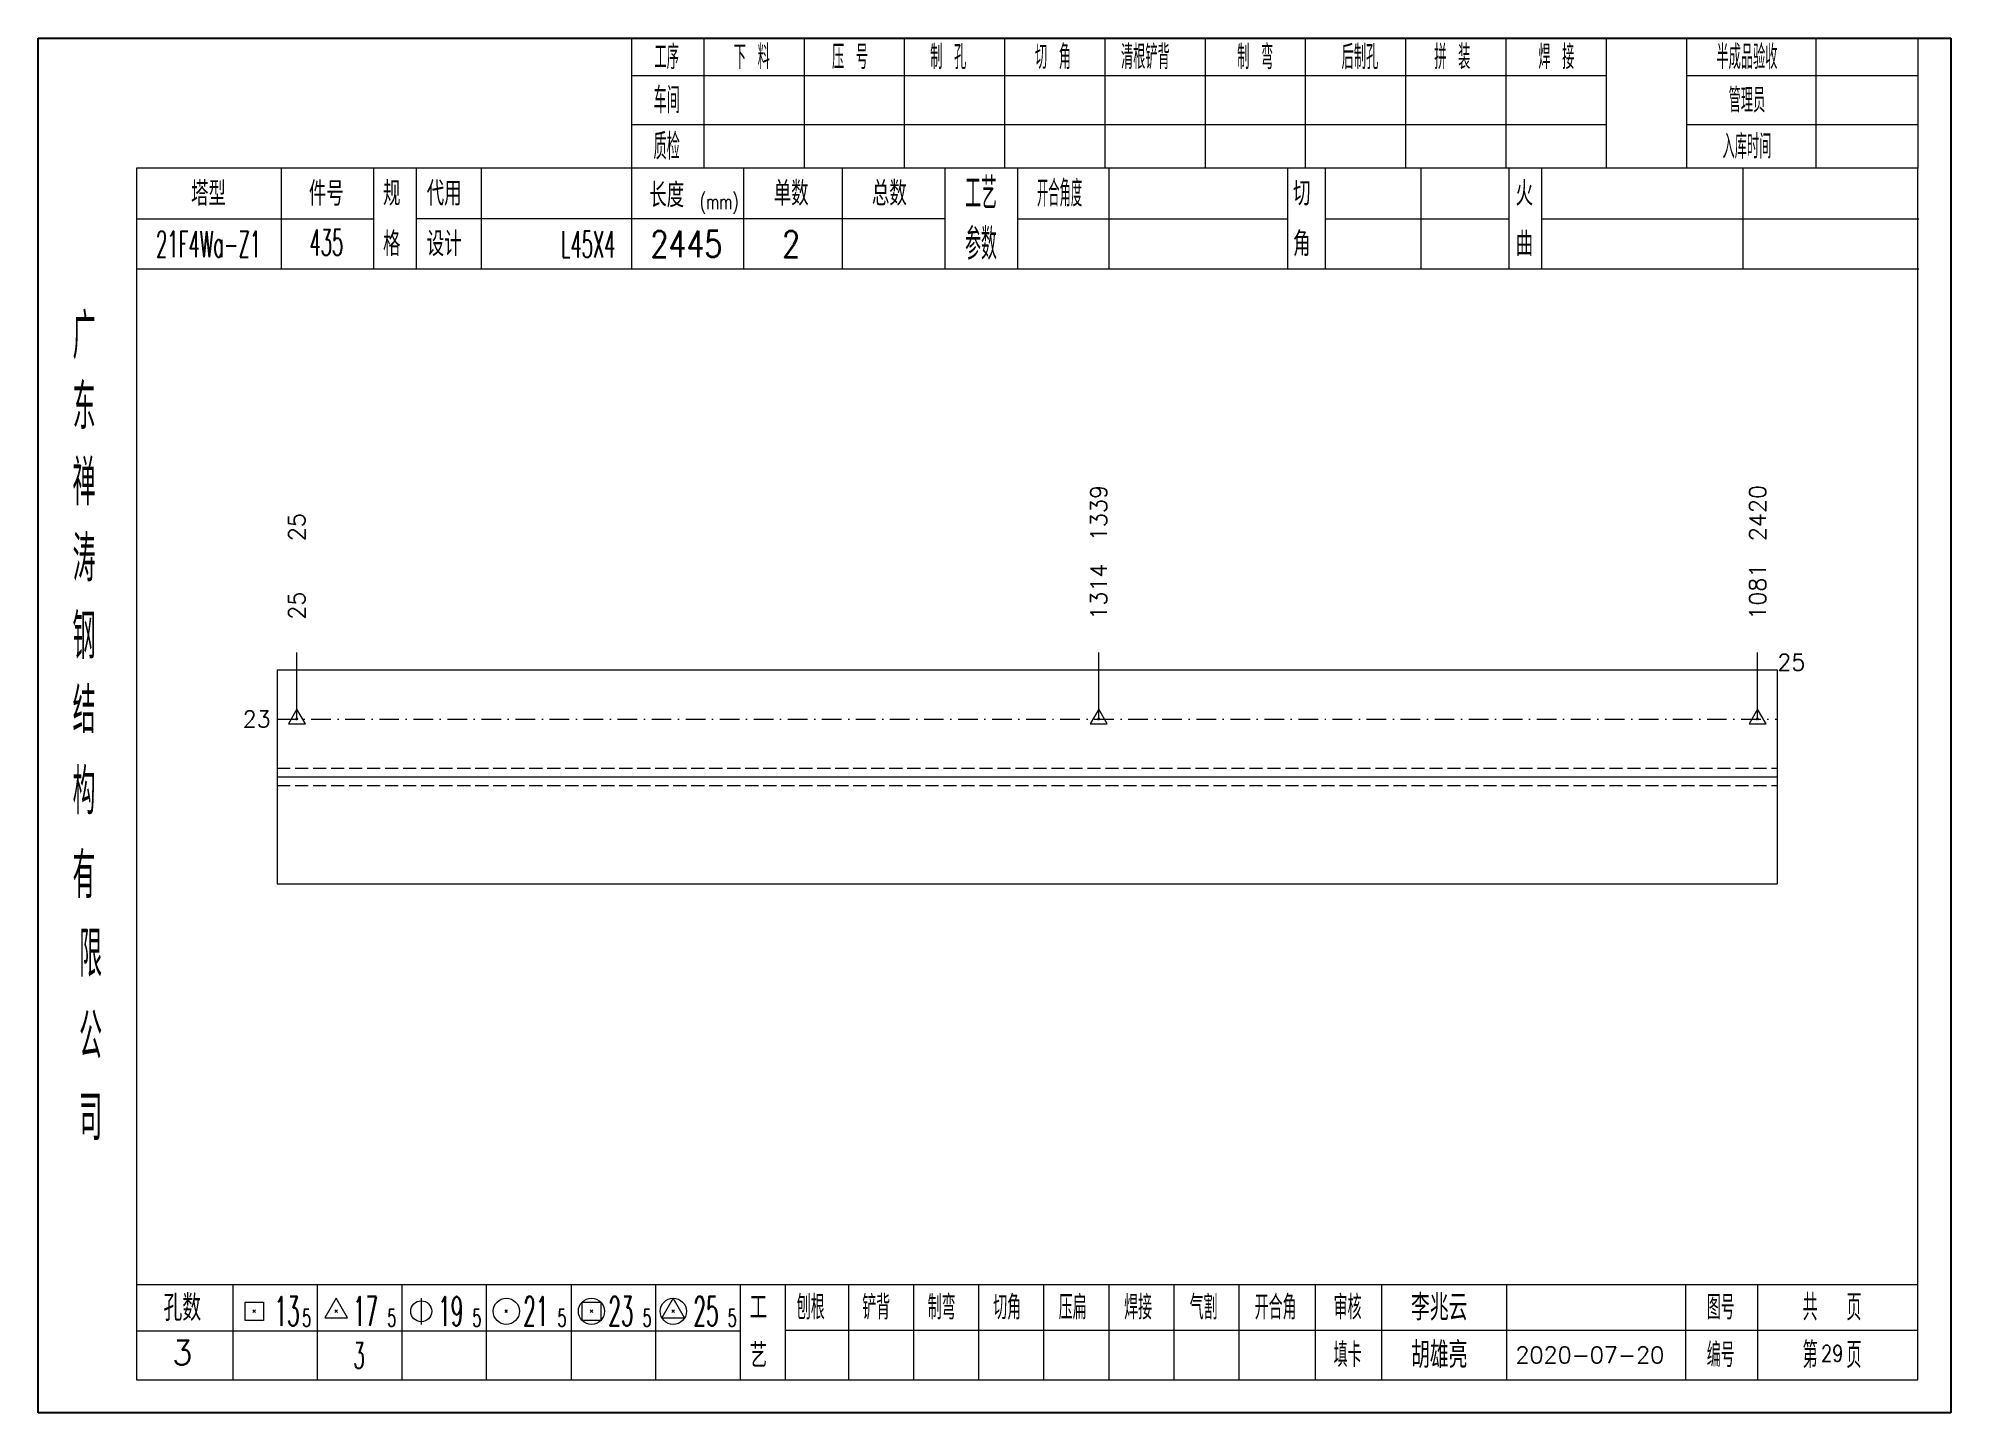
# Model space of a CAD drawing. Extents: x 1310 to 15542, y -76 to 8381.
# Drawn here: x 10256.1 to 10548.2, y 3663.8 to 3873.7 of the extents above; entities that cross this region are included whole.
import ezdxf
from ezdxf.enums import TextEntityAlignment as Align

# ---------------------------------------------------------------- set-up
doc = ezdxf.new("R2010")
doc.units = 0
doc.header["$MEASUREMENT"] = 0
doc.linetypes.add('一点画线', pattern=[5.2, 3, -1, 0.2, -1])
doc.linetypes.add('虚线', pattern=[2.75, 2, -0.75])
doc.layers.get('0').update_dxf_attribs({"linetype": 'CONTINUOUS', "lineweight": 25})
for name, color, linetype, lineweight in [('1', 7, 'CONTINUOUS', 25), ('4', 7, 'CONTINUOUS', 25), ('5', 7, 'CONTINUOUS', 25)]:
    doc.layers.add(name, color=color, linetype=linetype, lineweight=lineweight)
doc.styles.get("Standard").update_dxf_attribs({"font": 'simplex.shx', "width": 0.7, "height": 3, "bigfont": 'gbhzfs.shx'})

msp = doc.modelspace()

# ---------------------------------------------------------------- texts
at = {"color": 7, "linetype": 'Continuous', "lineweight": 13}
for s, p in [('1339', (10418.044, 3796.914)), ('2420', (10518.692, 3796.914)), ('25', (10295.562, 3796.914))]:
    msp.add_text(s, height=2.5, rotation=90, dxfattribs=at).set_placement(p, align=Align.MIDDLE_LEFT)
at = {"color": 8, "linetype": 'Continuous', "lineweight": 9}
for s, p in [('1314', (10418.044, 3784.914)), ('1081', (10518.692, 3784.914)), ('25', (10295.562, 3784.914))]:
    msp.add_text(s, height=2.5, rotation=90, dxfattribs=at).set_placement(p, align=Align.MIDDLE_LEFT)
at = {"color": 7, "linetype": 'Continuous', "lineweight": 13}
msp.add_text('25', height=2.5, dxfattribs=at).set_placement((10521.692, 3778.414), align=Align.MIDDLE_LEFT)
msp.add_text('23', height=2.5, dxfattribs=at).set_placement((10291.562, 3769.747), align=Align.MIDDLE_RIGHT)
at = {"layer": '4', "color": 1, "linetype": 'Continuous', "lineweight": 25}
for s, height, width, p in [('工序', 3.7, 0.7, (10352.062, 3870.871)), ('下 料', 3.7, 0.7, (10365.062, 3870.871)), ('压 号', 3.7, 0.7, (10380.062, 3870.871)), ('制 孔', 3.7, 0.7, (10395.062, 3870.871)), ('切 角', 3.7, 0.7, (10411.062, 3870.871)), ('清根铲背 ', 3.7, 0.7, (10426.062, 3870.871)), (' 制 弯', 3.7, 0.7, (10441.062, 3870.871)), (' 后制孔', 3.7, 0.7, (10457.062, 3870.871)), ('拼 装', 3.7, 0.7, (10472.062, 3870.871)), (' 焊 接', 3.7, 0.7, (10487.062, 3870.871)), ('半成品验收', 3.7, 0.7, (10517.062, 3870.871)), ('车间', 4, 0.7, (10352.062, 3864.271)), ('管理员', 3.7, 0.7, (10517.062, 3864.271)), ('质检', 4, 0.7, (10352.062, 3857.211)), ('入库时间', 3.7, 0.7, (10517.062, 3857.211)), ('(mm)', 2.24, 0.7, (10360.062, 3848.771)), ('工艺', 4.8, 0.7, (10400.062, 3850.031)), ('开合角度', 4, 0.6, (10412.062, 3850.031)), ('435', 4, 0.5, (10300.062, 3842.541)), ('参数', 4.8, 0.7, (10400.062, 3842.321)), ('21F4Wa-Z1', 4, 0.5, (10282.062, 3842.291)), ('L45X4', 4, 0.5, (10340.062, 3842.271)), ('2445', 4, 0.8, (10355.062, 3842.321)), ('2', 4, 0.8, (10371.062, 3842.321)), ('广', 6.96, 0.7, (10263.062, 3828.241)), ('东', 6.96, 0.7, (10263.062, 3817.451)), ('禅', 6.96, 0.7, (10263.062, 3805.861)), ('涛', 6.96, 0.7, (10263.062, 3794.261)), ('钢', 6.96, 0.7, (10263.062, 3782.371)), ('结', 6.96, 0.7, (10263.062, 3771.061)), ('构', 6.96, 0.7, (10263.062, 3758.681)), ('有', 6.96, 0.7, (10263.062, 3745.871)), ('限', 6.96, 0.7, (10264.062, 3733.871)), ('公', 6.96, 0.7, (10264.062, 3721.331)), ('司', 6.96, 0.7, (10264.062, 3708.851)), ('13', 4.47, 0.5, (10294.062, 3679.271)), ('17', 4.47, 0.5, (10306.062, 3679.271)), ('19', 4.47, 0.5, (10319.062, 3679.271)), ('21', 4.47, 0.5, (10332.062, 3679.271)), ('23', 4.47, 0.5, (10345.062, 3679.271)), ('25', 4.47, 0.5, (10358.062, 3679.271)), ('刨根', 3.7, 0.8, (10374.062, 3679.871)), ('铲背', 3.7, 0.8, (10384.062, 3679.871)), ('制弯', 3.7, 0.8, (10394.062, 3679.871)), ('切角', 3.7, 0.8, (10404.062, 3679.871)), ('压扁', 3.7, 0.8, (10414.062, 3679.871)), ('焊接', 3.7, 0.8, (10424.062, 3679.871)), ('气割', 3.7, 0.8, (10434.062, 3679.871)), ('开合角', 3.7, 0.8, (10445.062, 3679.871)), ('审核', 3.7, 0.8, (10456.062, 3679.871)), ('图号', 3.7, 0.8, (10513.062, 3679.871)), ('共  页', 4, 0.8, (10530.062, 3679.871)), ('5', 2.68, 0.6, (10297.062, 3678.271)), ('5', 2.68, 0.6, (10310.062, 3678.271)), ('5', 2.68, 0.6, (10323.062, 3678.271)), ('5', 2.68, 0.6, (10336.062, 3678.271)), ('5', 2.68, 0.6, (10349.062, 3678.271)), ('5', 2.68, 0.6, (10362.062, 3678.271)), ('第  页', 4, 0.8, (10530.062, 3672.601)), ('3', 4, 0.5, (10305.062, 3672.521)), ('填卡', 3.7, 0.8, (10456.062, 3672.601)), ('编号', 3.7, 0.8, (10513.062, 3672.601))]:
    msp.add_text(s, height=height, dxfattribs=dict(at, width=width)).set_placement(p, align=Align.MIDDLE_CENTER)
for s, height, p in [('塔型', 3.7, (10282.062, 3850.001)), ('件号', 3.7, (10300.062, 3850.001)), ('规', 3.7, (10310.062, 3850.031)), ('代用', 3.7, (10318.062, 3850.031)), ('长度', 3.7, (10352.062, 3849.771)), ('单数', 3.7, (10371.062, 3850.031)), ('总数', 3.7, (10386.062, 3850.031)), ('切', 3.7, (10449.062, 3850.031)), ('火', 3.7, (10483.062, 3850.031)), ('格', 3.7, (10310.062, 3842.321)), ('设计', 3.7, (10318.062, 3842.321)), ('角', 3.7, (10449.062, 3842.321)), ('曲', 3.7, (10483.062, 3842.321)), ('孔数', 4, (10278.062, 3679.791)), ('工', 3.7, (10366.062, 3679.871)), ('李兆云', 4, (10470.062, 3679.871)), ('胡雄亮', 4, (10470.062, 3672.601)), ('3', 3.7, (10278.062, 3672.961)), ('艺', 3.7, (10366.062, 3672.521)), ('2020-07-20', 2.5, (10493.062, 3672.601))]:
    msp.add_text(s, height=height, dxfattribs=at).set_placement(p, align=Align.MIDDLE_CENTER)
at = {"layer": '4', "color": 6, "linetype": 'Continuous', "lineweight": 25, "width": 0.8}
msp.add_text('29', height=2.5, dxfattribs=at).set_placement((10530.087, 3672.829), align=Align.MIDDLE_CENTER)

# ---------------------------------------------------------------- blocks, each defined once
blk = doc.blocks.new('孔17.5')
at = {"layer": '5', "color": 7, "linetype": 'Continuous', "lineweight": 13}
for p, q in [((0, 1), (-0.866, -0.5)), ((-0.1, -0.1), (0.1, 0.1)), ((0.1, -0.1), (-0.1, 0.1)), ((0.866, -0.5), (0, 1)), ((-0.866, -0.5), (0.866, -0.5))]:
    blk.add_line(p, q, dxfattribs=at)
blk = doc.blocks.new('CTJGK')
at = {"color": 6, "linetype": 'Continuous'}
for p, q in [((0, 209.97), (292.13, 209.97)), ((0, 0), (0, 209.97)), ((292.13, 209.97), (292.13, 0)), ((292.13, 0), (0, 0))]:
    blk.add_line(p, q, dxfattribs=at)

# ---------------------------------------------------------------- linework, layer by layer
at = {"color": 7, "linetype": 'Continuous', "lineweight": 18}
for p, q in [((10292.562, 3777.247), (10292.562, 3744.581)), ((10292.562, 3777.247), (10521.692, 3777.247)), ((10521.692, 3777.247), (10521.692, 3744.581)), ((10292.562, 3760.914), (10521.692, 3760.914))]:
    msp.add_line(p, q, dxfattribs=at)
at = {"color": 7, "linetype": 'Continuous', "lineweight": 13}
for p, q in [((10295.562, 3769.747), (10295.562, 3779.914)), ((10418.044, 3769.747), (10418.044, 3779.914)), ((10518.692, 3769.747), (10518.692, 3779.914))]:
    msp.add_line(p, q, dxfattribs=at)
at = {"color": 3, "linetype": '一点画线', "lineweight": 13}
msp.add_line((10292.562, 3769.747), (10521.692, 3769.747), dxfattribs=at)
at = {"color": 1, "linetype": '虚线', "lineweight": 18}
for p, q in [((10292.562, 3762.247), (10521.692, 3762.247)), ((10292.562, 3759.581), (10521.692, 3759.581))]:
    msp.add_line(p, q, dxfattribs=at)
at = {"layer": '1', "color": 7, "linetype": 'Continuous', "lineweight": 18}
msp.add_line((10292.562, 3744.581), (10521.692, 3744.581), dxfattribs=at)
at = {"layer": '4', "color": 1, "linetype": 'Continuous', "lineweight": 18}
for p, q in [((10256.062, 3873.741), (10256.062, 3663.771)), ((10548.192, 3873.741), (10256.062, 3873.741)), ((10346.692, 3873.741), (10346.692, 3853.901)), ((10357.722, 3873.741), (10357.722, 3853.881)), ((10373.032, 3873.741), (10373.032, 3853.881)), ((10388.352, 3873.741), (10388.352, 3853.881)), ((10403.662, 3873.741), (10403.662, 3853.881)), ((10418.972, 3873.741), (10418.972, 3853.881)), ((10434.282, 3873.741), (10434.282, 3853.881)), ((10449.602, 3873.741), (10449.602, 3853.881)), ((10464.912, 3873.741), (10464.912, 3853.881)), ((10480.222, 3873.741), (10480.222, 3853.881)), ((10495.532, 3873.741), (10495.532, 3853.901)), ((10495.532, 3873.741), (10495.532, 3853.881)), ((10507.812, 3873.741), (10507.812, 3853.881)), ((10527.562, 3873.741), (10527.562, 3853.881)), ((10543.142, 3873.741), (10543.142, 3853.881)), ((10548.192, 3843.941), (10548.192, 3873.741)), ((10495.532, 3868.011), (10346.692, 3868.011)), ((10543.142, 3868.011), (10507.812, 3868.011)), ((10495.532, 3860.531), (10346.692, 3860.531)), ((10543.142, 3860.531), (10507.812, 3860.531)), ((10271.072, 3853.881), (10271.072, 3668.821)), ((10543.142, 3853.881), (10271.072, 3853.881)), ((10293.192, 3853.891), (10293.192, 3838.471)), ((10307.342, 3838.471), (10307.342, 3853.881)), ((10313.842, 3838.471), (10313.842, 3853.881)), ((10323.712, 3853.881), (10323.712, 3838.471)), ((10346.692, 3853.901), (10346.692, 3838.471)), ((10363.812, 3853.881), (10363.812, 3838.471)), ((10378.862, 3853.881), (10378.862, 3838.471)), ((10394.562, 3853.881), (10394.562, 3838.471)), ((10405.622, 3853.881), (10405.622, 3838.471)), ((10419.572, 3853.881), (10419.572, 3838.471)), ((10446.872, 3853.881), (10446.872, 3838.471)), ((10452.632, 3853.881), (10452.632, 3838.471)), ((10467.252, 3853.881), (10467.252, 3838.471)), ((10480.712, 3853.881), (10480.712, 3838.471)), ((10485.702, 3853.881), (10485.702, 3838.471)), ((10516.442, 3853.881), (10516.442, 3838.471)), ((10543.142, 3668.821), (10543.142, 3853.881)), ((10307.342, 3846.121), (10271.072, 3846.121)), ((10394.562, 3846.171), (10313.842, 3846.171)), ((10405.622, 3846.171), (10446.872, 3846.171)), ((10452.632, 3846.171), (10480.712, 3846.171)), ((10485.702, 3846.171), (10543.322, 3846.171)), ((10548.192, 3663.771), (10548.192, 3843.941)), ((10543.322, 3838.471), (10271.072, 3838.471)), ((10271.072, 3683.351), (10543.142, 3683.351)), ((10285.762, 3683.351), (10285.762, 3668.821)), ((10298.692, 3668.821), (10298.692, 3683.351)), ((10311.622, 3683.351), (10311.622, 3668.821)), ((10324.542, 3668.821), (10324.542, 3683.351)), ((10337.472, 3683.351), (10337.472, 3668.821)), ((10350.402, 3668.821), (10350.402, 3683.351)), ((10363.322, 3668.821), (10363.322, 3683.351)), ((10370.192, 3668.821), (10370.192, 3683.351)), ((10379.852, 3668.821), (10379.852, 3683.351)), ((10389.792, 3668.821), (10389.792, 3683.351)), ((10399.732, 3668.821), (10399.732, 3683.351)), ((10409.682, 3668.821), (10409.682, 3683.351)), ((10419.622, 3668.821), (10419.622, 3683.351)), ((10429.562, 3668.821), (10429.562, 3683.351)), ((10439.512, 3668.821), (10439.512, 3683.351)), ((10451.152, 3668.821), (10451.152, 3683.351)), ((10461.302, 3668.821), (10461.302, 3683.351)), ((10480.362, 3668.821), (10480.362, 3683.351)), ((10507.742, 3668.821), (10507.742, 3683.351)), ((10518.702, 3668.821), (10518.702, 3683.351)), ((10363.322, 3676.221), (10271.072, 3676.221)), ((10370.152, 3676.381), (10543.142, 3676.381)), ((10271.072, 3668.821), (10543.142, 3668.821)), ((10256.062, 3663.771), (10548.192, 3663.771))]:
    msp.add_line(p, q, dxfattribs=at)
at = {"layer": '4', "color": 7, "linetype": 'Continuous', "lineweight": 13}
for p, q in [((10301.562, 3681.271), (10299.83, 3678.271)), ((10303.294, 3678.271), (10301.562, 3681.271)), ((10314.562, 3681.271), (10314.562, 3677.271)), ((10353.062, 3681.271), (10351.33, 3678.271)), ((10354.794, 3678.271), (10353.062, 3681.271)), ((10287.648, 3677.857), (10287.648, 3680.685)), ((10287.648, 3680.685), (10290.476, 3680.685)), ((10288.862, 3679.071), (10289.262, 3679.471)), ((10289.262, 3679.071), (10288.862, 3679.471)), ((10290.476, 3680.685), (10290.476, 3677.857)), ((10299.83, 3678.271), (10303.294, 3678.271)), ((10301.362, 3679.071), (10301.762, 3679.471)), ((10301.762, 3679.071), (10301.362, 3679.471)), ((10327.362, 3679.071), (10327.762, 3679.471)), ((10327.762, 3679.071), (10327.362, 3679.471)), ((10339.148, 3677.857), (10339.148, 3680.685)), ((10339.148, 3680.685), (10341.976, 3680.685)), ((10340.362, 3679.071), (10340.762, 3679.471)), ((10340.762, 3679.071), (10340.362, 3679.471)), ((10341.976, 3680.685), (10341.976, 3677.857)), ((10351.33, 3678.271), (10354.794, 3678.271)), ((10352.862, 3679.071), (10353.262, 3679.471)), ((10353.262, 3679.071), (10352.862, 3679.471)), ((10290.476, 3677.857), (10287.648, 3677.857)), ((10341.976, 3677.857), (10339.148, 3677.857))]:
    msp.add_line(p, q, dxfattribs=at)
for centre, radius in [((10314.562, 3679.271), 1.6), ((10327.562, 3679.271), 2), ((10340.562, 3679.271), 2), ((10353.062, 3679.271), 2)]:
    msp.add_circle(centre, radius, dxfattribs=at)

# ---------------------------------------------------------------- block references
at = {"color": 0, "linetype": 'Continuous'}
msp.add_blockref('CTJGK', (10256.062, 3663.771), dxfattribs=at)
at = {"color": 8, "linetype": 'Continuous', "lineweight": 9, "xscale": 1.5, "yscale": 1.5, "zscale": 1.5}
for p in [(10295.562, 3769.747), (10418.044, 3769.747), (10518.692, 3769.747)]:
    msp.add_blockref('孔17.5', p, dxfattribs=at)

msp.set_redraw_order([(e.dxf.handle, doc.entitydb.next_handle()) for e in msp.query("TEXT MTEXT ATTDEF DIMENSION ARC_DIMENSION")])  # texts and dimensions are drawn at this point

doc.saveas('drawing.dxf')
